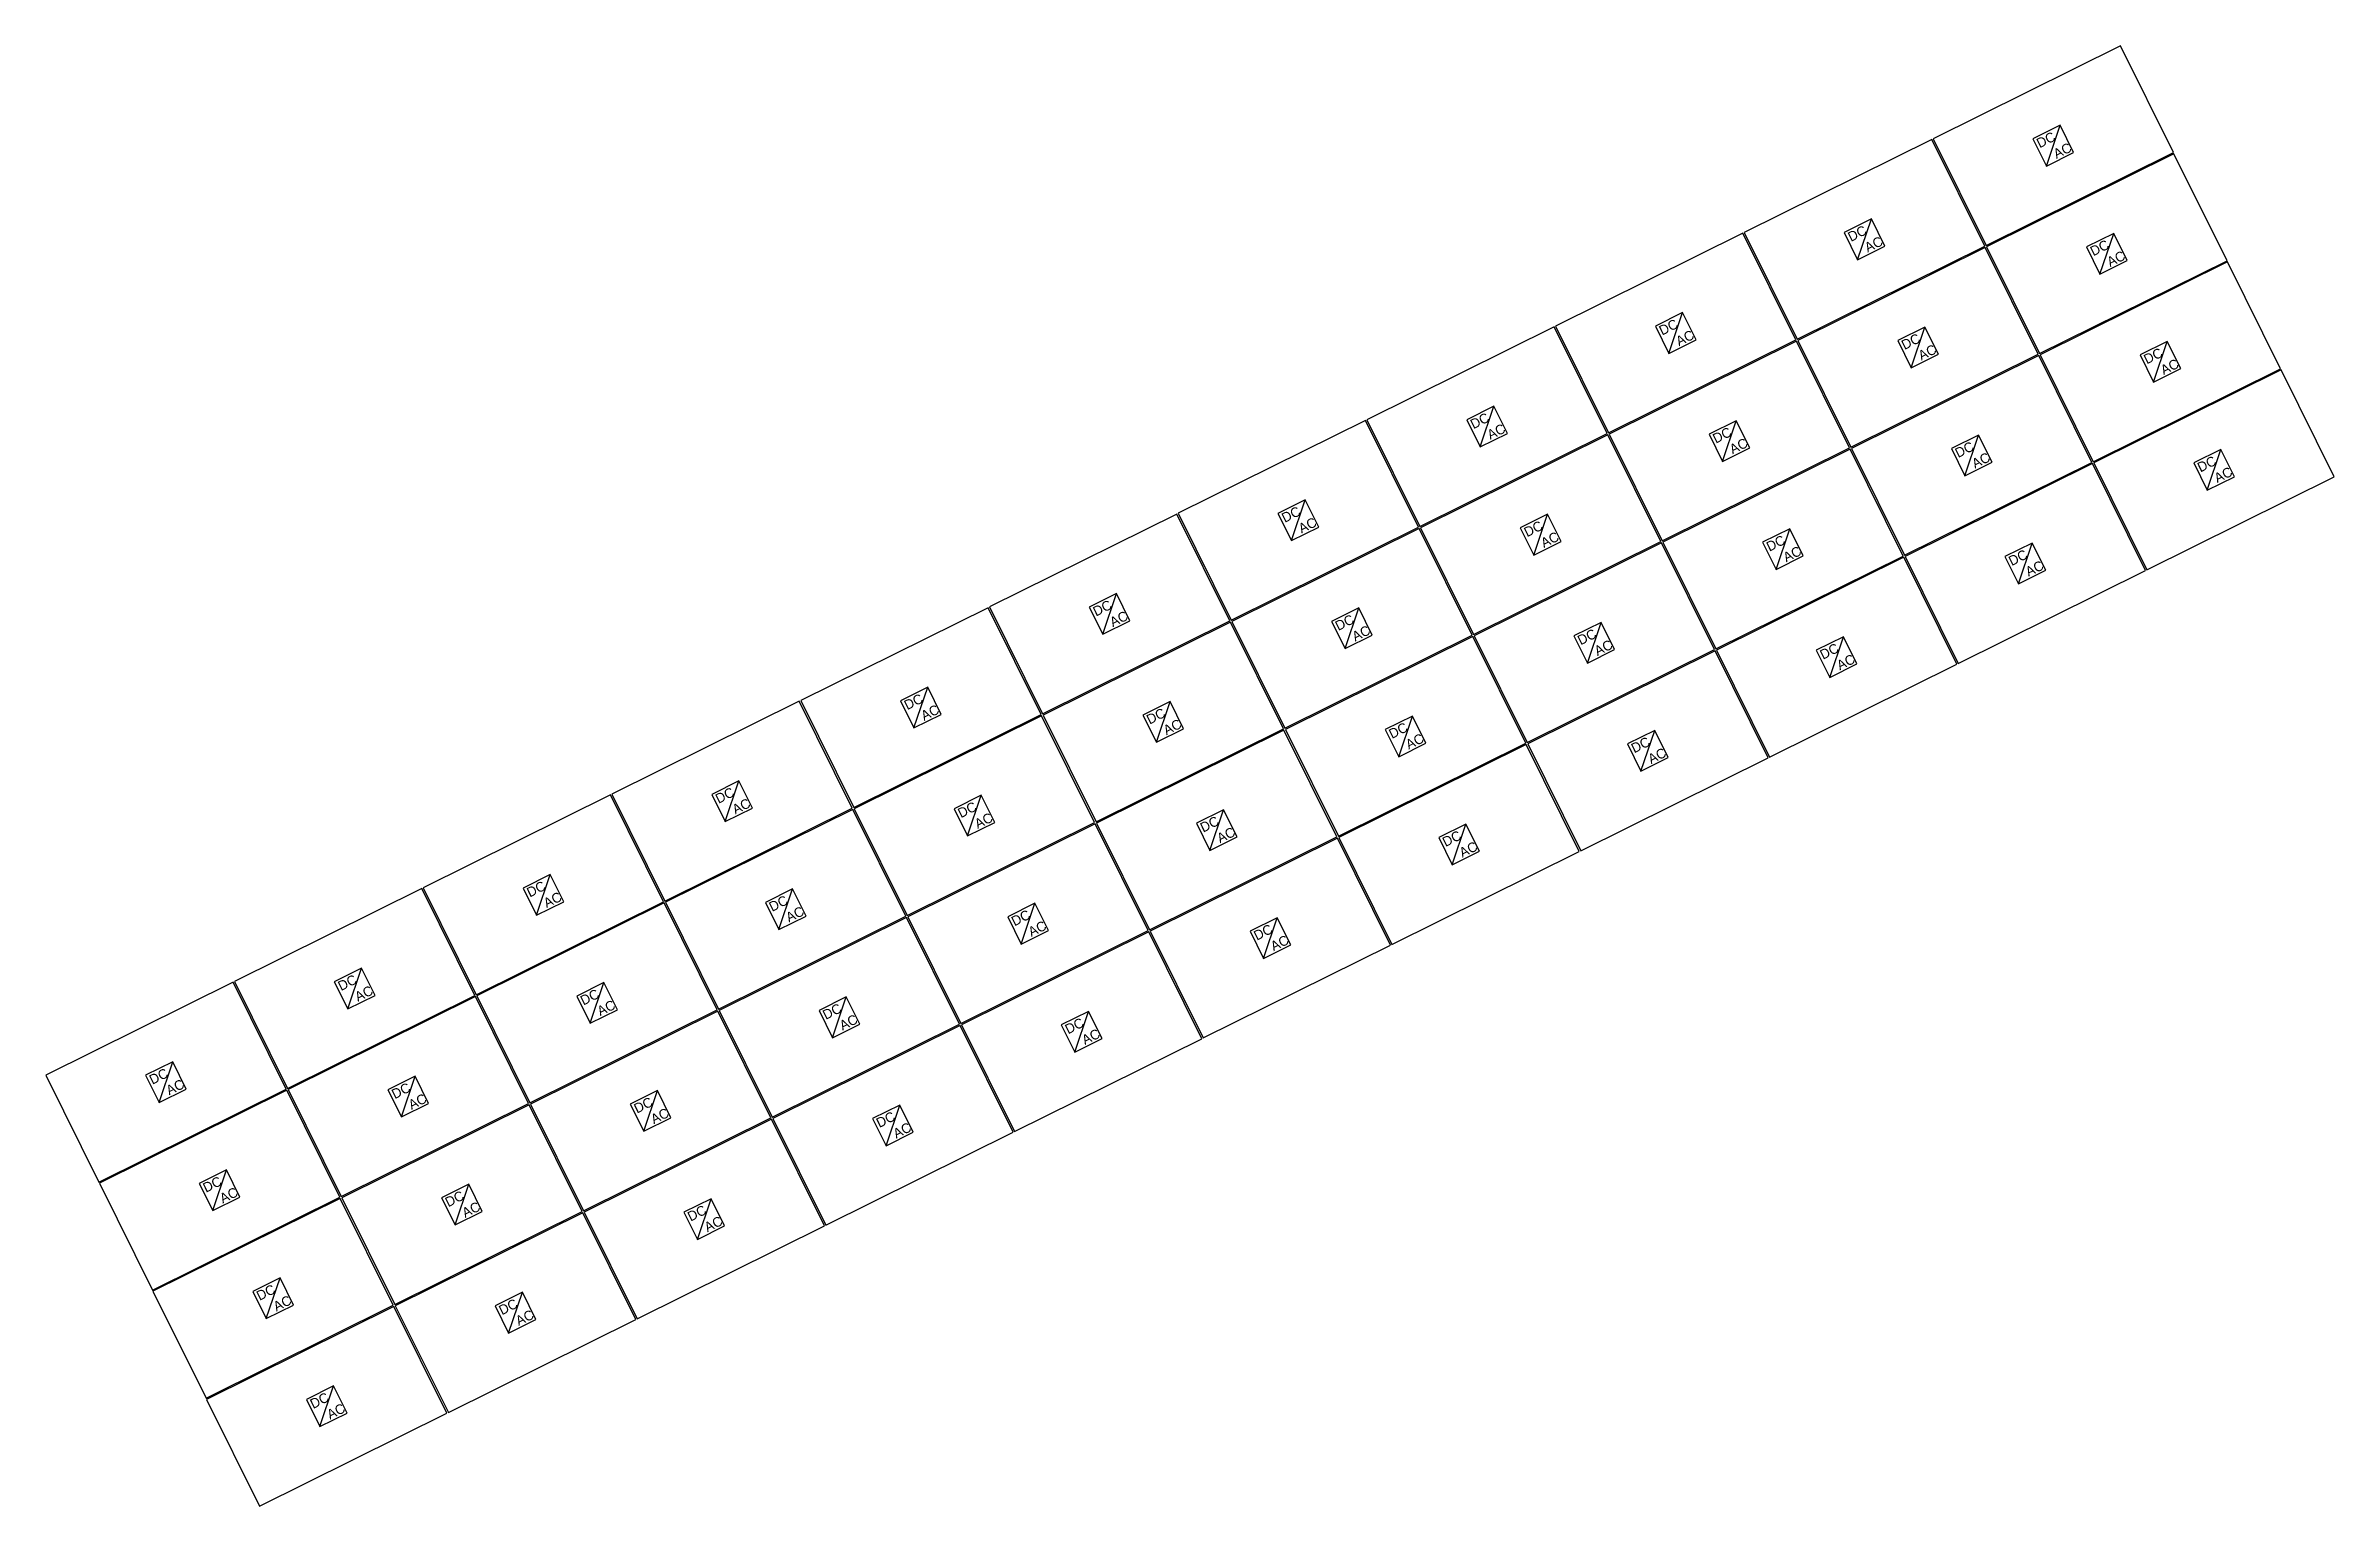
# Model space of a CAD drawing. Header units: feet. Extents: x -460 to -356, y -760 to -721.
# Drawn here: x -417.7 to -355.9, y -760.1 to -720.7 of the extents above; entities that cross this region are included whole.
import ezdxf

# ---------------------------------------------------------------- set-up
doc = ezdxf.new("R2010")
doc.units = ezdxf.units.FT
doc.layers.add('Modules', color=7, linetype='CONTINUOUS')

msp = doc.modelspace()

# ---------------------------------------------------------------- texts
at = {"layer": 'Modules'}
for s, p in [('DC', (-363.874, -723.427)), ('AC', (-363.42, -723.714)), ('DC', (-368.972, -725.956)), ('AC', (-368.519, -726.244)), ('DC', (-362.426, -726.345)), ('AC', (-361.972, -726.633)), ('DC', (-374.071, -728.486)), ('AC', (-373.617, -728.774)), ('DC', (-367.524, -728.875)), ('AC', (-367.07, -729.163)), ('DC', (-360.978, -729.264)), ('AC', (-360.524, -729.552)), ('DC', (-379.169, -731.016)), ('AC', (-378.715, -731.303)), ('DC', (-372.623, -731.405)), ('AC', (-372.169, -731.692)), ('DC', (-366.076, -731.794)), ('AC', (-365.622, -732.081)), ('DC', (-359.53, -732.183)), ('AC', (-359.076, -732.47)), ('DC', (-384.267, -733.545)), ('AC', (-383.813, -733.833)), ('DC', (-377.721, -733.934)), ('AC', (-377.267, -734.222)), ('DC', (-371.174, -734.323)), ('AC', (-370.72, -734.611)), ('DC', (-364.628, -734.712)), ('AC', (-364.174, -735)), ('DC', (-389.365, -736.075)), ('AC', (-388.911, -736.362)), ('DC', (-382.819, -736.464)), ('AC', (-382.365, -736.751)), ('DC', (-376.273, -736.853)), ('AC', (-375.819, -737.14)), ('DC', (-369.726, -737.242)), ('AC', (-369.272, -737.529)), ('DC', (-394.464, -738.605)), ('AC', (-394.01, -738.892)), ('DC', (-387.917, -738.993)), ('AC', (-387.463, -739.281)), ('DC', (-381.371, -739.382)), ('AC', (-380.917, -739.67)), ('DC', (-374.825, -739.771)), ('AC', (-374.371, -740.059)), ('DC', (-399.562, -741.134)), ('AC', (-399.108, -741.422)), ('DC', (-393.015, -741.523)), ('AC', (-392.561, -741.811)), ('DC', (-386.469, -741.912)), ('AC', (-386.015, -742.2)), ('DC', (-379.923, -742.301)), ('AC', (-379.469, -742.589)), ('DC', (-404.66, -743.664)), ('AC', (-404.206, -743.951)), ('DC', (-398.114, -744.053)), ('AC', (-397.66, -744.34)), ('DC', (-391.567, -744.442)), ('AC', (-391.113, -744.729)), ('DC', (-385.021, -744.831)), ('AC', (-384.567, -745.118)), ('DC', (-409.758, -746.193)), ('AC', (-409.304, -746.481)), ('DC', (-403.212, -746.582)), ('AC', (-402.758, -746.87)), ('DC', (-396.665, -746.971)), ('AC', (-396.212, -747.259)), ('DC', (-390.119, -747.36)), ('AC', (-389.665, -747.648)), ('DC', (-414.856, -748.723)), ('AC', (-414.402, -749.01)), ('DC', (-408.31, -749.112)), ('AC', (-407.856, -749.399)), ('DC', (-401.764, -749.501)), ('AC', (-401.31, -749.788)), ('DC', (-395.217, -749.89)), ('AC', (-394.763, -750.177)), ('DC', (-413.408, -751.641)), ('AC', (-412.954, -751.929)), ('DC', (-406.862, -752.03)), ('AC', (-406.408, -752.318)), ('DC', (-400.316, -752.419)), ('AC', (-399.862, -752.707)), ('DC', (-411.96, -754.56)), ('AC', (-411.506, -754.848)), ('DC', (-405.414, -754.949)), ('AC', (-404.96, -755.237)), ('DC', (-410.512, -757.479)), ('AC', (-410.058, -757.766))]:
    msp.add_text(s, height=0.2625, rotation=26.38944, dxfattribs=at).set_placement(p)

# ---------------------------------------------------------------- linework, layer by layer
at = {"layer": 'Modules', "color": 254}
for p, q in [((-361.693, -720.656), (-366.754, -723.167)), ((-360.261, -723.542), (-361.693, -720.656)), ((-366.791, -723.186), (-371.852, -725.697)), ((-365.359, -726.072), (-366.791, -723.186)), ((-366.754, -723.167), (-365.322, -726.053)), ((-363.322, -722.805), (-364.057, -723.17)), ((-364.057, -723.17), (-363.692, -723.904)), ((-363.692, -723.904), (-363.322, -722.805)), ((-362.958, -723.54), (-363.322, -722.805)), ((-365.322, -726.053), (-360.261, -723.542)), ((-360.245, -723.575), (-365.306, -726.086)), ((-363.692, -723.904), (-362.958, -723.54)), ((-358.813, -726.461), (-360.245, -723.575)), ((-371.889, -725.715), (-376.95, -728.226)), ((-370.457, -728.601), (-371.889, -725.715)), ((-371.852, -725.697), (-370.42, -728.583)), ((-368.42, -725.335), (-369.155, -725.699)), ((-369.155, -725.699), (-368.791, -726.434)), ((-368.791, -726.434), (-368.42, -725.335)), ((-368.056, -726.069), (-368.42, -725.335)), ((-361.874, -725.724), (-362.609, -726.088)), ((-362.244, -726.823), (-361.874, -725.724)), ((-361.509, -726.458), (-361.874, -725.724)), ((-370.42, -728.583), (-365.359, -726.072)), ((-365.343, -726.104), (-370.404, -728.615)), ((-368.791, -726.434), (-368.056, -726.069)), ((-363.911, -728.99), (-365.343, -726.104)), ((-365.306, -726.086), (-363.874, -728.972)), ((-362.609, -726.088), (-362.244, -726.823)), ((-363.874, -728.972), (-358.813, -726.461)), ((-358.797, -726.493), (-363.857, -729.004)), ((-362.244, -726.823), (-361.509, -726.458)), ((-357.365, -729.379), (-358.797, -726.493)), ((-376.95, -728.226), (-375.518, -731.113)), ((-373.519, -727.864), (-374.253, -728.229)), ((-374.253, -728.229), (-373.889, -728.964)), ((-373.889, -728.964), (-373.519, -727.864)), ((-373.154, -728.599), (-373.519, -727.864)), ((-376.987, -728.245), (-382.048, -730.756)), ((-375.555, -731.131), (-376.987, -728.245)), ((-375.518, -731.113), (-370.457, -728.601)), ((-370.441, -728.634), (-375.502, -731.145)), ((-373.889, -728.964), (-373.154, -728.599)), ((-369.009, -731.52), (-370.441, -728.634)), ((-370.404, -728.615), (-368.972, -731.502)), ((-366.972, -728.253), (-367.707, -728.618)), ((-367.707, -728.618), (-367.342, -729.353)), ((-367.342, -729.353), (-366.972, -728.253)), ((-366.608, -728.988), (-366.972, -728.253)), ((-360.426, -728.642), (-361.161, -729.007)), ((-360.796, -729.741), (-360.426, -728.642)), ((-360.061, -729.377), (-360.426, -728.642)), ((-368.972, -731.502), (-363.911, -728.99)), ((-363.895, -729.023), (-368.956, -731.534)), ((-367.342, -729.353), (-366.608, -728.988)), ((-362.463, -731.909), (-363.895, -729.023)), ((-363.857, -729.004), (-362.425, -731.891)), ((-362.425, -731.891), (-357.365, -729.379)), ((-357.348, -729.412), (-362.409, -731.923)), ((-361.161, -729.007), (-360.796, -729.741)), ((-360.796, -729.741), (-360.061, -729.377)), ((-355.916, -732.298), (-357.348, -729.412)), ((-378.617, -730.394), (-379.352, -730.758)), ((-378.987, -731.493), (-378.617, -730.394)), ((-378.252, -731.129), (-378.617, -730.394)), ((-382.086, -730.774), (-387.147, -733.285)), ((-380.654, -733.661), (-382.086, -730.774)), ((-382.048, -730.756), (-380.616, -733.642)), ((-380.616, -733.642), (-375.555, -731.131)), ((-375.539, -731.163), (-380.6, -733.674)), ((-379.352, -730.758), (-378.987, -731.493)), ((-378.987, -731.493), (-378.252, -731.129)), ((-374.107, -734.05), (-375.539, -731.163)), ((-375.502, -731.145), (-374.07, -734.031)), ((-372.07, -730.783), (-372.805, -731.147)), ((-372.805, -731.147), (-372.441, -731.882)), ((-372.441, -731.882), (-372.07, -730.783)), ((-371.706, -731.518), (-372.07, -730.783)), ((-365.524, -731.172), (-366.259, -731.536)), ((-365.894, -732.271), (-365.524, -731.172)), ((-365.16, -731.907), (-365.524, -731.172)), ((-374.07, -734.031), (-369.009, -731.52)), ((-368.993, -731.552), (-374.054, -734.063)), ((-372.441, -731.882), (-371.706, -731.518)), ((-367.561, -734.439), (-368.993, -731.552)), ((-368.956, -731.534), (-367.524, -734.42)), ((-367.524, -734.42), (-362.463, -731.909)), ((-362.447, -731.941), (-367.508, -734.452)), ((-366.259, -731.536), (-365.894, -732.271)), ((-365.894, -732.271), (-365.16, -731.907)), ((-361.015, -734.828), (-362.447, -731.941)), ((-362.409, -731.923), (-360.977, -734.809)), ((-358.978, -731.561), (-359.713, -731.925)), ((-359.713, -731.925), (-359.348, -732.66)), ((-359.348, -732.66), (-358.978, -731.561)), ((-358.613, -732.296), (-358.978, -731.561)), ((-360.977, -734.809), (-355.916, -732.298)), ((-359.348, -732.66), (-358.613, -732.296)), ((-383.715, -732.923), (-384.45, -733.288)), ((-384.085, -734.023), (-383.715, -732.923)), ((-383.35, -733.658), (-383.715, -732.923)), ((-387.184, -733.304), (-392.245, -735.815)), ((-385.752, -736.19), (-387.184, -733.304)), ((-387.147, -733.285), (-385.714, -736.172)), ((-385.714, -736.172), (-380.654, -733.661)), ((-380.638, -733.693), (-385.698, -736.204)), ((-384.45, -733.288), (-384.085, -734.023)), ((-384.085, -734.023), (-383.35, -733.658)), ((-379.205, -736.579), (-380.638, -733.693)), ((-380.6, -733.674), (-379.168, -736.561)), ((-377.169, -733.312), (-377.903, -733.677)), ((-377.903, -733.677), (-377.539, -734.412)), ((-377.539, -734.412), (-377.169, -733.312)), ((-376.804, -734.047), (-377.169, -733.312)), ((-370.622, -733.701), (-371.357, -734.066)), ((-370.992, -734.801), (-370.622, -733.701)), ((-370.258, -734.436), (-370.622, -733.701)), ((-379.168, -736.561), (-374.107, -734.05)), ((-374.091, -734.082), (-379.152, -736.593)), ((-377.539, -734.412), (-376.804, -734.047)), ((-372.659, -736.968), (-374.091, -734.082)), ((-374.054, -734.063), (-372.622, -736.95)), ((-371.357, -734.066), (-370.992, -734.801)), ((-364.076, -734.09), (-364.811, -734.455)), ((-364.446, -735.19), (-364.076, -734.09)), ((-363.711, -734.825), (-364.076, -734.09)), ((-372.622, -736.95), (-367.561, -734.439)), ((-367.545, -734.471), (-372.606, -736.982)), ((-370.992, -734.801), (-370.258, -734.436)), ((-366.113, -737.357), (-367.545, -734.471)), ((-367.508, -734.452), (-366.075, -737.339)), ((-366.075, -737.339), (-361.015, -734.828)), ((-364.811, -734.455), (-364.446, -735.19)), ((-364.446, -735.19), (-363.711, -734.825)), ((-388.813, -735.453), (-389.548, -735.818)), ((-389.183, -736.552), (-388.813, -735.453)), ((-388.449, -736.188), (-388.813, -735.453)), ((-392.282, -735.834), (-397.343, -738.345)), ((-390.85, -738.72), (-392.282, -735.834)), ((-392.245, -735.815), (-390.813, -738.701)), ((-390.813, -738.701), (-385.752, -736.19)), ((-385.736, -736.223), (-390.797, -738.734)), ((-389.548, -735.818), (-389.183, -736.552)), ((-389.183, -736.552), (-388.449, -736.188)), ((-384.304, -739.109), (-385.736, -736.223)), ((-385.698, -736.204), (-384.266, -739.09)), ((-382.267, -735.842), (-383.002, -736.207)), ((-383.002, -736.207), (-382.637, -736.941)), ((-382.637, -736.941), (-382.267, -735.842)), ((-381.902, -736.577), (-382.267, -735.842)), ((-375.721, -736.231), (-376.455, -736.596)), ((-376.091, -737.33), (-375.721, -736.231)), ((-375.356, -736.966), (-375.721, -736.231)), ((-384.266, -739.09), (-379.205, -736.579)), ((-379.189, -736.612), (-384.25, -739.123)), ((-382.637, -736.941), (-381.902, -736.577)), ((-377.757, -739.498), (-379.189, -736.612)), ((-379.152, -736.593), (-377.72, -739.479)), ((-376.455, -736.596), (-376.091, -737.33)), ((-369.174, -736.62), (-369.909, -736.985)), ((-369.544, -737.719), (-369.174, -736.62)), ((-368.81, -737.355), (-369.174, -736.62)), ((-377.72, -739.479), (-372.659, -736.968)), ((-372.643, -737.001), (-377.704, -739.512)), ((-376.091, -737.33), (-375.356, -736.966)), ((-371.211, -739.887), (-372.643, -737.001)), ((-372.606, -736.982), (-371.174, -739.868)), ((-371.174, -739.868), (-366.113, -737.357)), ((-369.909, -736.985), (-369.544, -737.719)), ((-369.544, -737.719), (-368.81, -737.355)), ((-393.911, -737.983), (-394.646, -738.347)), ((-394.282, -739.082), (-393.911, -737.983)), ((-393.547, -738.717), (-393.911, -737.983)), ((-397.38, -738.363), (-402.441, -740.874)), ((-395.948, -741.249), (-397.38, -738.363)), ((-397.343, -738.345), (-395.911, -741.231)), ((-395.911, -741.231), (-390.85, -738.72)), ((-394.646, -738.347), (-394.282, -739.082)), ((-394.282, -739.082), (-393.547, -738.717)), ((-390.797, -738.734), (-389.365, -741.62)), ((-387.365, -738.372), (-388.1, -738.736)), ((-388.1, -738.736), (-387.735, -739.471)), ((-387.735, -739.471), (-387.365, -738.372)), ((-387.001, -739.106), (-387.365, -738.372)), ((-390.834, -738.752), (-395.895, -741.263)), ((-389.402, -741.638), (-390.834, -738.752)), ((-389.365, -741.62), (-384.304, -739.109)), ((-384.288, -739.141), (-389.349, -741.652)), ((-387.735, -739.471), (-387.001, -739.106)), ((-382.856, -742.027), (-384.288, -739.141)), ((-384.25, -739.123), (-382.818, -742.009)), ((-380.819, -738.761), (-381.553, -739.125)), ((-381.553, -739.125), (-381.189, -739.86)), ((-381.189, -739.86), (-380.819, -738.761)), ((-380.454, -739.495), (-380.819, -738.761)), ((-374.272, -739.15), (-375.007, -739.514)), ((-374.643, -740.249), (-374.272, -739.15)), ((-373.908, -739.884), (-374.272, -739.15)), ((-382.818, -742.009), (-377.757, -739.498)), ((-377.741, -739.53), (-382.802, -742.041)), ((-381.189, -739.86), (-380.454, -739.495)), ((-376.309, -742.416), (-377.741, -739.53)), ((-377.704, -739.512), (-376.272, -742.398)), ((-376.272, -742.398), (-371.211, -739.887)), ((-375.007, -739.514), (-374.643, -740.249)), ((-374.643, -740.249), (-373.908, -739.884)), ((-399.01, -740.512), (-399.744, -740.877)), ((-399.38, -741.612), (-399.01, -740.512)), ((-398.645, -741.247), (-399.01, -740.512)), ((-402.479, -740.893), (-407.539, -743.404)), ((-401.046, -743.779), (-402.479, -740.893)), ((-402.441, -740.874), (-401.009, -743.761)), ((-399.744, -740.877), (-399.38, -741.612)), ((-392.463, -740.901), (-393.198, -741.266)), ((-392.833, -742.001), (-392.463, -740.901)), ((-392.099, -741.636), (-392.463, -740.901)), ((-401.009, -743.761), (-395.948, -741.249)), ((-395.932, -741.282), (-400.993, -743.793)), ((-399.38, -741.612), (-398.645, -741.247)), ((-394.5, -744.168), (-395.932, -741.282)), ((-395.895, -741.263), (-394.463, -744.15)), ((-394.463, -744.15), (-389.402, -741.638)), ((-389.386, -741.671), (-394.447, -744.182)), ((-393.198, -741.266), (-392.833, -742.001)), ((-392.833, -742.001), (-392.099, -741.636)), ((-387.954, -744.557), (-389.386, -741.671)), ((-389.349, -741.652), (-387.916, -744.539)), ((-385.917, -741.29), (-386.652, -741.655)), ((-386.652, -741.655), (-386.287, -742.389)), ((-386.287, -742.389), (-385.917, -741.29)), ((-385.552, -742.025), (-385.917, -741.29)), ((-379.371, -741.679), (-380.105, -742.044)), ((-379.741, -742.778), (-379.371, -741.679)), ((-379.006, -742.414), (-379.371, -741.679)), ((-387.916, -744.539), (-382.856, -742.027)), ((-382.84, -742.06), (-387.9, -744.571)), ((-386.287, -742.389), (-385.552, -742.025)), ((-381.407, -744.946), (-382.84, -742.06)), ((-382.802, -742.041), (-381.37, -744.928)), ((-381.37, -744.928), (-376.309, -742.416)), ((-380.105, -742.044), (-379.741, -742.778)), ((-379.741, -742.778), (-379.006, -742.414)), ((-404.108, -743.042), (-404.843, -743.406)), ((-404.478, -744.141), (-404.108, -743.042)), ((-403.743, -743.777), (-404.108, -743.042)), ((-407.577, -743.422), (-412.638, -745.933)), ((-406.145, -746.309), (-407.577, -743.422)), ((-407.539, -743.404), (-406.107, -746.29)), ((-404.843, -743.406), (-404.478, -744.141)), ((-397.561, -743.431), (-398.296, -743.795)), ((-397.932, -744.53), (-397.561, -743.431)), ((-397.197, -744.166), (-397.561, -743.431)), ((-406.107, -746.29), (-401.046, -743.779)), ((-401.03, -743.811), (-406.091, -746.322)), ((-404.478, -744.141), (-403.743, -743.777)), ((-399.598, -746.698), (-401.03, -743.811)), ((-400.993, -743.793), (-399.561, -746.679)), ((-399.561, -746.679), (-394.5, -744.168)), ((-394.484, -744.2), (-399.545, -746.711)), ((-398.296, -743.795), (-397.932, -744.53)), ((-397.932, -744.53), (-397.197, -744.166)), ((-393.052, -747.087), (-394.484, -744.2)), ((-394.447, -744.182), (-393.015, -747.068)), ((-391.015, -743.82), (-391.75, -744.184)), ((-391.75, -744.184), (-391.385, -744.919)), ((-391.385, -744.919), (-391.015, -743.82)), ((-390.651, -744.555), (-391.015, -743.82)), ((-384.469, -744.209), (-385.204, -744.573)), ((-384.839, -745.308), (-384.469, -744.209)), ((-384.104, -744.944), (-384.469, -744.209)), ((-393.015, -747.068), (-387.954, -744.557)), ((-387.938, -744.589), (-392.999, -747.1)), ((-391.385, -744.919), (-390.651, -744.555)), ((-386.506, -747.476), (-387.938, -744.589)), ((-387.9, -744.571), (-386.468, -747.457)), ((-385.204, -744.573), (-384.839, -745.308)), ((-386.468, -747.457), (-381.407, -744.946)), ((-384.839, -745.308), (-384.104, -744.944)), ((-412.675, -745.952), (-417.736, -748.463)), ((-411.243, -748.838), (-412.675, -745.952)), ((-412.638, -745.933), (-411.206, -748.82)), ((-409.206, -745.571), (-409.941, -745.936)), ((-409.941, -745.936), (-409.576, -746.671)), ((-409.576, -746.671), (-409.206, -745.571)), ((-408.841, -746.306), (-409.206, -745.571)), ((-402.66, -745.96), (-403.394, -746.325)), ((-403.03, -747.06), (-402.66, -745.96)), ((-402.295, -746.695), (-402.66, -745.96)), ((-411.206, -748.82), (-406.145, -746.309)), ((-406.129, -746.341), (-411.189, -748.852)), ((-409.576, -746.671), (-408.841, -746.306)), ((-404.696, -749.227), (-406.129, -746.341)), ((-406.091, -746.322), (-404.659, -749.209)), ((-404.659, -749.209), (-399.598, -746.698)), ((-399.582, -746.73), (-404.643, -749.241)), ((-403.394, -746.325), (-403.03, -747.06)), ((-403.03, -747.06), (-402.295, -746.695)), ((-398.15, -749.616), (-399.582, -746.73)), ((-399.545, -746.711), (-398.113, -749.598)), ((-396.113, -746.349), (-396.848, -746.714)), ((-396.848, -746.714), (-396.484, -747.449)), ((-396.484, -747.449), (-396.113, -746.349)), ((-395.749, -747.084), (-396.113, -746.349)), ((-389.567, -746.738), (-390.302, -747.103)), ((-389.937, -747.838), (-389.567, -746.738)), ((-389.202, -747.473), (-389.567, -746.738)), ((-398.113, -749.598), (-393.052, -747.087)), ((-393.036, -747.119), (-398.097, -749.63)), ((-396.484, -747.449), (-395.749, -747.084)), ((-391.604, -750.005), (-393.036, -747.119)), ((-392.999, -747.1), (-391.566, -749.987)), ((-390.302, -747.103), (-389.937, -747.838)), ((-391.566, -749.987), (-386.506, -747.476)), ((-389.937, -747.838), (-389.202, -747.473)), ((-417.736, -748.463), (-416.304, -751.349)), ((-414.304, -748.101), (-415.039, -748.466)), ((-415.039, -748.466), (-414.674, -749.2)), ((-414.674, -749.2), (-414.304, -748.101)), ((-413.94, -748.836), (-414.304, -748.101)), ((-407.758, -748.49), (-408.493, -748.855)), ((-408.128, -749.589), (-407.758, -748.49)), ((-407.393, -749.225), (-407.758, -748.49)), ((-416.304, -751.349), (-411.243, -748.838)), ((-411.227, -748.871), (-416.288, -751.382)), ((-414.674, -749.2), (-413.94, -748.836)), ((-409.795, -751.757), (-411.227, -748.871)), ((-411.189, -748.852), (-409.757, -751.738)), ((-409.757, -751.738), (-404.696, -749.227)), ((-408.493, -748.855), (-408.128, -749.589)), ((-408.128, -749.589), (-407.393, -749.225)), ((-404.643, -749.241), (-403.211, -752.127)), ((-401.212, -748.879), (-401.946, -749.244)), ((-401.946, -749.244), (-401.582, -749.978)), ((-401.582, -749.978), (-401.212, -748.879)), ((-400.847, -749.614), (-401.212, -748.879)), ((-404.68, -749.26), (-409.741, -751.771)), ((-403.248, -752.146), (-404.68, -749.26)), ((-403.211, -752.127), (-398.15, -749.616)), ((-398.134, -749.649), (-403.195, -752.16)), ((-401.582, -749.978), (-400.847, -749.614)), ((-396.702, -752.535), (-398.134, -749.649)), ((-398.097, -749.63), (-396.665, -752.516)), ((-394.665, -749.268), (-395.4, -749.633)), ((-395.4, -749.633), (-395.035, -750.367)), ((-395.035, -750.367), (-394.665, -749.268)), ((-394.301, -750.003), (-394.665, -749.268)), ((-396.665, -752.516), (-391.604, -750.005)), ((-395.035, -750.367), (-394.301, -750.003)), ((-412.856, -751.02), (-413.591, -751.384)), ((-413.226, -752.119), (-412.856, -751.02)), ((-412.492, -751.754), (-412.856, -751.02)), ((-416.288, -751.382), (-414.856, -754.268)), ((-413.591, -751.384), (-413.226, -752.119)), ((-406.31, -751.409), (-407.045, -751.773)), ((-406.68, -752.508), (-406.31, -751.409)), ((-405.945, -752.143), (-406.31, -751.409)), ((-414.856, -754.268), (-409.795, -751.757)), ((-409.779, -751.789), (-414.84, -754.3)), ((-413.226, -752.119), (-412.492, -751.754)), ((-408.347, -754.675), (-409.779, -751.789)), ((-409.741, -751.771), (-408.309, -754.657)), ((-408.309, -754.657), (-403.248, -752.146)), ((-403.232, -752.178), (-408.293, -754.689)), ((-407.045, -751.773), (-406.68, -752.508)), ((-406.68, -752.508), (-405.945, -752.143)), ((-401.8, -755.064), (-403.232, -752.178)), ((-403.195, -752.16), (-401.763, -755.046)), ((-399.763, -751.798), (-400.498, -752.162)), ((-400.498, -752.162), (-400.134, -752.897)), ((-400.134, -752.897), (-399.763, -751.798)), ((-399.399, -752.532), (-399.763, -751.798)), ((-401.763, -755.046), (-396.702, -752.535)), ((-400.134, -752.897), (-399.399, -752.532)), ((-411.408, -753.938), (-412.143, -754.303)), ((-411.778, -755.038), (-411.408, -753.938)), ((-411.043, -754.673), (-411.408, -753.938)), ((-414.84, -754.3), (-413.407, -757.187)), ((-413.407, -757.187), (-408.347, -754.675)), ((-408.331, -754.708), (-413.391, -757.219)), ((-412.143, -754.303), (-411.778, -755.038)), ((-411.778, -755.038), (-411.043, -754.673)), ((-406.898, -757.594), (-408.331, -754.708)), ((-408.293, -754.689), (-406.861, -757.576)), ((-404.862, -754.327), (-405.596, -754.692)), ((-405.596, -754.692), (-405.232, -755.426)), ((-405.232, -755.426), (-404.862, -754.327)), ((-404.497, -755.062), (-404.862, -754.327)), ((-406.861, -757.576), (-401.8, -755.064)), ((-405.232, -755.426), (-404.497, -755.062)), ((-413.391, -757.219), (-411.959, -760.105)), ((-409.96, -756.857), (-410.695, -757.221)), ((-410.695, -757.221), (-410.33, -757.956)), ((-410.33, -757.956), (-409.96, -756.857)), ((-409.595, -757.592), (-409.96, -756.857)), ((-411.959, -760.105), (-406.898, -757.594)), ((-410.33, -757.956), (-409.595, -757.592))]:
    msp.add_line(p, q, dxfattribs=at)

msp.set_redraw_order([(e.dxf.handle, doc.entitydb.next_handle()) for e in msp.query("TEXT MTEXT ATTDEF DIMENSION ARC_DIMENSION")])  # texts and dimensions are drawn at this point

doc.saveas('drawing.dxf')
